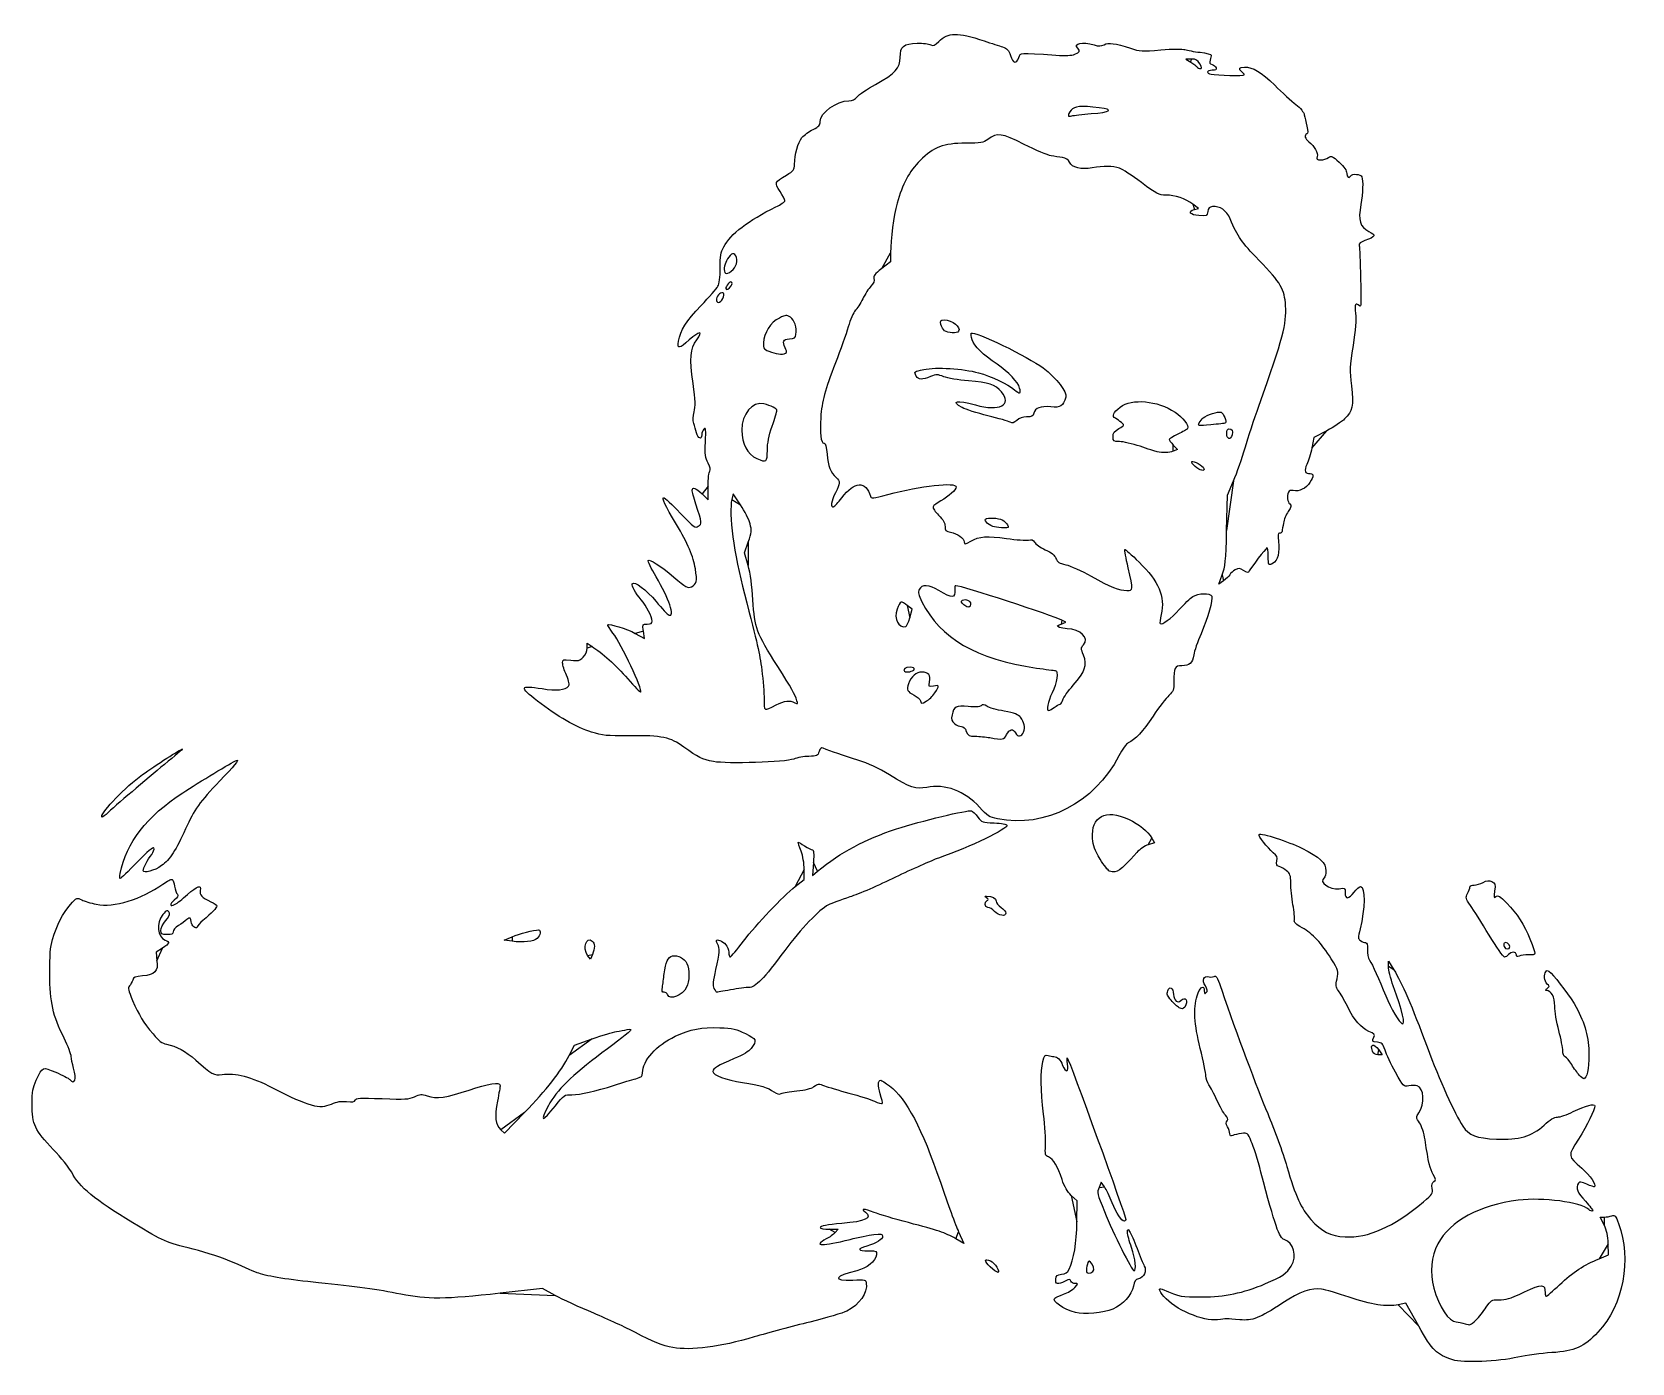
# Model space of a CAD drawing. Extents: x 179 to 739, y 166 to 631.
import ezdxf

# ---------------------------------------------------------------- set-up
doc = ezdxf.new("R2010")
doc.units = 0
doc.layers.add('Ebene_1', color=7, linetype='CONTINUOUS')

msp = doc.modelspace()

# ---------------------------------------------------------------- linework, layer by layer
at = {"layer": 'Ebene_1', "color": 7}
for points in [[(585.1798, 621.950116), (583.2198, 621.951716), (584.978696, 620.879196)], [(588.093752, 620.272364), (588.093752, 620.272212)], [(550.040744, 602.858676), (550.040744, 602.858676)], [(586.279272, 569.310948), (587.658712, 569.636588), (585.680816, 571.145204)], [(479.904416, 554.123044), (479.899616, 550.970316), (476.793816, 548.62542)], [(424.765248, 548.290324), (424.765248, 548.2903)], [(421.202768, 538.238116), (421.202768, 538.238116)], [(424.119984, 542.58222), (424.119984, 542.58222)], [(498.79748, 526.895748), (498.79748, 526.895748)], [(443.45076, 519.262948), (443.45076, 519.262948)], [(521.72736, 494.918908), (521.727352, 494.918868)], [(587.8958, 494.678788), (587.8958, 494.678788)], [(597.4998, 490.915748), (597.4998, 490.915748)], [(632.483216, 491.903636), (628.01984, 489.51202), (627.304072, 485.8739)], [(436.7798, 485.036804), (436.7798, 485.036804)], [(573.1398, 484.57646), (573.1398, 484.576468)], [(578.826328, 486.905428), (580.312856, 485.35382), (578.789872, 484.774788)], [(586.471024, 479.388108), (586.471024, 479.388108)], [(413.936184, 469.8021), (416.0598, 467.728444), (416.0598, 472.4901)], [(597.4902, 457.035796), (597.8248, 469.355796), (599.934936, 474.395796)], [(427.394904, 465.952732), (424.768112, 469.829724), (424.333384, 467.912732)], [(516.218008, 458.271228), (516.218008, 458.271228)], [(430.03448, 444.801492), (428.800192, 449.195748), (430.107672, 452.970028)], [(596.419616, 439.424132), (594.777136, 438.25458), (595.96636, 441.485188)], [(486.582872, 426.503004), (487.385952, 429.480796), (485.742872, 430.795308)], [(486.582872, 426.503004), (486.582872, 426.503004)], [(505.578128, 430.98738), (505.578128, 430.987372)], [(539.539816, 424.25894), (541.219816, 424.925492), (539.819816, 425.659964)], [(390.538464, 421.03406), (393.780624, 419.278028), (393.405896, 421.776892)], [(373.686464, 415.867092), (373.686464, 417.547548), (375.413128, 416.460268)], [(488.163272, 408.455748), (488.163272, 408.455748)], [(495.36312, 400.18574), (495.36312, 400.18574)], [(439.822072, 396.004764), (439.822072, 396.004764)], [(537.172616, 395.155748), (537.1726, 395.155748)], [(520.4998, 385.635748), (520.4998, 385.635748)], [(203.835376, 356.83098), (203.835376, 356.83098)], [(517.309464, 356.156796), (517.30976, 356.156788)], [(571.302208, 349.373876), (572.264616, 347.722492), (570.076072, 347.066788)], [(210.3536, 337.055748), (210.353624, 337.055748)], [(446.53828, 332.452964), (449.6598, 334.943796), (449.6598, 338.443764)], [(452.872832, 340.836652), (452.565824, 336.357556), (454.332808, 337.801996)], [(556.524432, 337.85318), (556.524432, 337.85318)], [(516.2998, 323.755748), (516.2998, 323.755748)], [(347.4598, 313.316276), (344.6598, 313.675748), (347.4598, 314.874212)], [(689.313728, 315.495756), (689.313728, 315.495748)], [(225.09612, 310.939788), (222.852448, 309.454996), (223.196184, 306.525372)], [(347.4598, 313.316276), (347.4598, 313.316276)], [(375.544624, 308.663924), (374.839952, 307.012092), (373.889872, 308.368524), (373.889872, 308.368524)], [(696.619616, 311.4535), (696.6198, 311.453324)], [(654.079936, 304.435636), (654.084736, 306.395636), (656.018824, 303.315636)], [(418.211744, 296.84538), (418.211744, 296.84538)], [(401.85728, 294.635748), (401.85728, 294.635748)], [(580.926096, 290.0439), (580.926096, 290.0439)], [(367.446648, 273.400468), (369.2998, 276.977316), (375.524992, 279.187124)], [(648.507504, 274.895748), (648.507504, 274.895748)], [(650.6998, 275.315748), (651.896064, 273.635748), (650.439888, 273.635748)], [(720.8666, 266.495748), (720.866608, 266.495748)], [(343.456448, 247.394044), (344.75596, 246.173228), (351.819208, 253.417516)], [(545.072824, 215.160492), (545.139784, 222.485236), (543.124424, 224.400492)], [(554.734568, 227.40106), (553.593536, 229.046372), (552.8278, 227.169756)], [(729.540984, 214.058916), (728.166416, 216.79562), (729.612992, 216.81498)], [(458.426592, 212.59578), (461.593384, 212.59578), (460.526592, 211.416188)], [(503.705864, 211.637092), (505.5672, 207.598428), (502.668768, 209.234204)], [(727.810304, 202.267732), (731.05956, 203.598596), (730.98756, 207.460404)], [(514.753472, 199.39098), (514.753472, 199.39098)], [(551.0198, 198.417876), (551.0198, 198.417876)], [(362.5798, 189.375724), (358.0998, 191.794196), (343.2598, 190.154092)], [(664.718856, 178.648004), (660.199416, 186.68734), (657.549608, 186.165108)], [(544.579784, 183.401052), (544.5798, 183.401052)], [(403.7398, 171.175132), (403.7398, 171.175092)], [(676.619744, 166.893004), (676.619976, 166.893148)]]:
    msp.add_lwpolyline(points, close=True, dxfattribs=at)
for points in [[(483.2598, 622.51346), (483.2598, 626.372068), (484.434976, 627.36406), (489.16016, 627.494052)], [(489.16016, 627.494052), (491.152488, 627.548852), (493.2928, 627.320644), (493.916408, 626.9869)], [(493.916408, 626.9869), (494.866168, 626.478596), (495.325296, 626.655132), (496.744432, 628.074268)], [(496.744432, 628.074268), (500.046224, 631.37606), (503.147056, 631.4209), (512.6598, 628.304404)], [(512.6598, 628.304404), (515.1238, 627.497164), (518.0218, 626.549068), (519.0998, 626.197532)], [(545.356592, 625.714996), (543.65796, 627.41362), (547.05556, 628.11734), (551.102, 626.904996)], [(554.622272, 626.975716), (556.167264, 627.802572), (558.42436, 627.496324), (563.813488, 625.72862)], [(474.650504, 613.092804), (481.516216, 616.8853), (483.2598, 618.793204), (483.2598, 622.51346)], [(519.0998, 626.197532), (520.704912, 625.6741), (521.19616, 625.130828), (521.812936, 623.197076)], [(521.812936, 623.197076), (522.69484, 620.432076), (523.95072, 620.126276), (524.770192, 622.476996)], [(524.770192, 622.476996), (525.409408, 624.31066), (524.586048, 624.257628), (537.7428, 623.312588)], [(537.7428, 623.312588), (541.102384, 623.071268), (543.192032, 623.17694), (544.3228, 623.645316)], [(544.3228, 623.645316), (546.124352, 624.391548), (546.309456, 624.762124), (545.356592, 625.714996)], [(551.102, 626.904996), (552.806944, 626.39418), (553.564104, 626.409388), (554.622272, 626.975716)], [(563.813488, 625.72862), (567.115136, 624.645644), (567.866968, 624.60498), (574.413776, 625.155292)], [(574.413776, 625.155292), (578.57988, 625.505484), (582.048896, 625.546492), (582.900088, 625.25562)], [(582.900088, 625.25562), (583.691928, 624.98502), (586.1038, 624.562316), (588.2598, 624.316276)], [(588.093752, 620.272212), (587.31972, 621.632476), (586.770128, 621.94894), (585.1798, 621.950116)], [(588.2598, 624.316276), (590.4158, 624.070236), (592.145824, 623.627468), (592.104296, 623.332364)], [(591.660896, 621.580964), (591.386264, 620.674116), (591.569752, 620.278284), (592.384664, 620.019644)], [(592.104296, 623.332364), (592.062776, 623.037252), (591.863248, 622.249124), (591.660896, 621.580964)], [(584.978696, 620.879196), (585.946088, 620.289316), (586.90596, 619.53426), (587.111744, 619.201292)], [(587.111744, 619.201292), (587.317528, 618.868324), (587.837304, 618.5959), (588.2668, 618.5959)], [(588.2668, 618.5959), (588.896136, 618.5959), (588.862544, 618.921292), (588.093752, 620.272364)], [(592.442224, 618.035796), (590.495336, 618.035796), (590.208856, 617.060244), (592.0398, 616.665444)], [(592.0398, 616.665444), (594.034184, 616.235396), (603.660392, 616.03806), (603.66008, 616.427228)], [(592.384664, 620.019644), (592.98508, 619.829076), (593.617704, 619.304756), (593.790488, 618.854476)], [(593.790488, 618.854476), (594.022632, 618.24954), (593.670624, 618.035796), (592.442224, 618.035796)], [(602.8198, 617.475796), (601.515448, 618.558308), (601.820592, 619.155796), (603.677784, 619.155796)], [(603.66008, 616.427228), (603.659928, 616.620516), (603.2818, 617.092372), (602.8198, 617.475796)], [(603.677784, 619.155796), (606.71196, 619.155796), (609.45188, 617.515548), (614.2998, 612.796948)], [(468.214936, 608.764116), (468.80692, 609.5167), (471.702928, 611.464604), (474.650504, 613.092804)], [(614.2998, 612.796948), (616.9178, 610.24878), (620.256088, 607.218812), (621.718216, 606.063668)], [(455.2598, 600.122668), (455.2598, 603.154044), (461.046504, 607.355924), (465.2592, 607.383492)], [(465.2592, 607.383492), (466.575832, 607.392132), (467.460912, 607.805532), (468.214936, 608.764116)], [(552.900704, 604.936244), (546.416584, 605.68358), (544.24408, 605.489148), (543.085024, 604.057764)], [(550.040744, 602.858676), (556.950104, 603.358404), (558.270216, 604.31738), (552.900704, 604.936244)], [(621.718216, 606.063668), (623.34292, 604.780084), (624.489584, 603.378668), (624.667136, 602.459604)], [(452.752864, 597.322116), (454.846856, 598.335796), (455.2598, 598.7971), (455.2598, 600.122668)], [(543.085024, 604.057764), (541.691928, 602.337372), (541.781496, 601.576924), (543.3198, 602.06442)], [(543.3198, 602.06442), (544.0128, 602.284036), (547.037224, 602.641452), (550.040744, 602.858676)], [(624.667136, 602.459604), (624.826912, 601.632508), (625.220208, 599.82666), (625.541128, 598.446596)], [(446.288688, 585.108228), (446.307648, 588.637732), (447.457056, 592.794132), (448.882776, 594.488508)], [(448.882776, 594.488508), (449.632512, 595.379524), (451.374048, 596.654644), (452.752864, 597.322116)], [(513.914504, 593.8501), (512.303448, 592.700996), (511.440024, 592.552428), (506.219824, 592.526124)], [(526.659824, 592.086724), (518.639592, 596.101788), (517.326152, 596.283508), (513.914504, 593.8501)], [(625.532248, 595.739932), (624.532224, 595.406596), (624.87236, 594.09022), (626.235968, 593.016444)], [(625.541128, 598.446596), (625.949776, 596.689252), (625.947104, 595.878228), (625.532248, 595.739932)], [(506.219824, 592.526124), (498.358952, 592.486524), (494.960984, 591.19558), (490.21248, 586.444764)], [(536.039824, 588.118996), (534.884824, 588.296772), (530.663824, 590.082252), (526.659824, 592.086724)], [(540.014176, 587.506452), (538.98328, 587.665564), (537.194824, 587.941212), (536.039824, 588.118996)], [(626.235968, 593.016444), (628.26456, 591.419012), (629.557888, 589.112964), (629.148544, 587.823212)], [(633.105704, 587.470836), (634.146888, 588.200108), (634.458312, 588.066156), (636.870312, 585.851556)], [(443.443352, 581.355788), (446.029984, 582.889028), (446.278544, 583.216828), (446.288688, 585.108228)], [(490.21248, 586.444764), (486.39496, 582.62538), (483.985664, 578.152868), (482.187912, 571.548284)], [(542.50928, 585.854732), (542.086408, 586.782836), (541.291016, 587.309364), (540.014176, 587.506452)], [(550.45764, 583.87534), (546.620648, 583.147676), (543.374352, 583.956108), (542.50928, 585.854732)], [(559.949024, 583.80262), (557.704816, 584.584956), (554.3354, 584.610788), (550.45764, 583.87534)], [(567.637328, 578.76262), (564.407744, 581.186372), (560.948008, 583.454372), (559.949024, 583.80262)], [(629.148544, 587.823212), (628.83972, 586.850204), (629.02652, 586.675796), (630.377496, 586.675796)], [(630.377496, 586.675796), (631.25372, 586.675796), (632.481416, 587.033564), (633.105704, 587.470836)], [(636.870312, 585.851556), (638.713904, 584.158852), (639.49984, 583.000636), (639.49984, 581.976516)], [(441.200008, 575.670364), (439.196736, 578.694756), (439.270808, 578.882492), (443.443352, 581.355788)], [(576.194152, 574.355796), (573.712592, 574.355796), (573.064688, 574.689476), (567.637328, 578.76262)], [(639.49984, 581.976516), (639.49984, 580.511484), (640.251992, 580.027564), (640.89984, 581.075796)], [(640.89984, 581.075796), (641.458936, 581.980436), (644.382448, 581.733692), (644.75992, 580.749996)], [(644.75992, 580.749996), (645.296256, 579.352348), (645.158736, 575.280044), (644.432128, 571.042804)], [(439.7198, 570.218188), (441.4908, 571.082188), (442.9398, 572.071404), (442.9398, 572.416436)], [(442.9398, 572.416436), (442.9398, 572.761468), (442.156896, 574.22574), (441.200008, 575.670364)], [(482.187912, 571.548284), (480.944096, 566.978764), (479.911672, 559.10034), (479.904416, 554.123044)], [(585.680816, 571.145204), (583.055256, 573.147812), (579.485912, 574.355796), (576.194152, 574.355796)], [(421.489016, 556.206972), (423.93216, 560.784276), (430.101784, 565.525924), (439.7198, 570.218188)], [(587.799936, 567.187916), (584.649184, 567.370308), (583.695968, 568.701108), (586.279272, 569.310948)], [(590.879936, 568.587916), (590.705816, 567.070316), (590.607048, 567.02542), (587.799936, 567.187916)], [(592.56264, 570.329404), (591.385184, 570.19338), (591.020872, 569.816348), (590.879936, 568.587916)], [(598.722432, 566.056036), (597.47608, 568.960308), (595.082936, 570.620556), (592.56264, 570.329404)], [(608.774544, 551.598244), (602.50888, 558.10034), (601.536192, 559.499348), (598.722432, 566.056036)], [(644.432128, 571.042804), (643.472616, 565.447364), (644.127512, 563.22534), (647.192208, 561.678036)], [(647.192208, 561.678036), (649.870984, 560.325572), (649.654208, 559.794348), (645.880984, 558.464796)], [(420.257456, 548.875788), (420.264656, 552.973356), (420.49476, 554.34422), (421.489016, 556.206972)], [(645.880984, 558.464796), (644.252808, 557.891084), (643.745664, 557.429988), (643.880584, 556.64602)], [(643.880584, 556.64602), (643.979992, 556.068396), (644.194656, 550.933796), (644.357624, 545.235796)], [(419.467584, 542.450548), (419.97316, 543.346996), (420.251872, 545.614172), (420.257456, 548.875788)], [(423.77676, 553.213772), (422.425008, 551.66398), (421.6598, 549.906812), (421.6598, 548.352564)], [(425.3848, 553.565196), (424.812032, 554.040564), (424.423912, 553.95574), (423.77676, 553.213772)], [(424.765248, 548.2903), (426.286304, 549.811348), (426.607976, 552.55006), (425.3848, 553.565196)], [(618.101296, 535.631932), (617.750744, 541.499748), (616.588392, 543.489556), (608.774544, 551.598244)], [(421.6598, 548.352564), (421.6598, 546.501772), (422.950848, 546.475892), (424.765248, 548.290324)], [(423.014008, 543.307836), (422.577192, 542.710452), (422.2198, 541.996852), (422.2198, 541.722052)], [(424.119984, 542.58222), (424.966424, 543.924108), (423.951528, 544.589972), (423.014008, 543.307836)], [(474.048232, 545.14558), (474.296384, 544.36374), (473.974712, 543.547868), (473.014208, 542.523204)], [(476.793816, 548.62542), (474.30472, 546.746132), (473.759544, 546.055156), (474.048232, 545.14558)], [(644.357624, 545.235796), (644.600696, 536.736772), (644.52296, 535.00154), (643.92488, 535.575796)], [(413.560024, 535.708292), (416.379496, 538.654652), (419.037896, 541.68866), (419.467584, 542.450548)], [(418.960848, 538.038556), (418.70636, 536.327972), (420.401184, 536.478836), (421.202768, 538.238116)], [(421.443904, 540.038308), (420.804864, 540.677356), (419.155856, 539.349316), (418.960848, 538.038556)], [(421.202768, 538.238116), (421.5542, 539.00942), (421.662712, 539.8195), (421.443904, 540.038308)], [(422.2198, 541.722052), (422.2198, 540.972836), (423.45852, 541.53358), (424.119984, 542.58222)], [(470.140664, 538.076628), (469.327048, 536.449108), (468.154464, 534.610604), (467.534928, 533.991068)], [(473.014208, 542.523204), (472.247384, 541.705108), (470.954288, 539.704148), (470.140664, 538.076628)], [(405.67368, 523.255788), (406.368984, 527.113108), (408.39248, 530.308196), (413.560024, 535.708292)], [(444.83228, 531.611484), (443.496944, 532.486428), (443.279448, 532.471876), (440.977408, 531.353452)], [(467.534928, 533.991068), (466.915384, 533.371532), (465.802976, 530.775132), (465.062904, 528.221284)], [(608.737384, 500.530108), (617.378328, 524.874732), (618.49408, 529.057268), (618.101296, 535.631932)], [(642.615128, 532.99742), (642.872928, 530.718812), (642.599208, 527.273228), (641.717536, 521.699044)], [(643.92488, 535.575796), (642.555992, 536.890156), (642.244168, 536.276292), (642.615128, 532.99742)], [(412.066896, 523.741628), (414.355496, 526.988492), (413.1076, 526.95698), (409.45808, 523.675788)], [(440.977408, 531.353452), (437.964696, 529.889764), (435.485992, 526.013964), (435.422584, 522.667684)], [(446.76836, 525.5691), (447.120704, 528.060612), (446.28872, 530.657188), (444.83228, 531.611484)], [(465.062904, 528.221284), (464.322824, 525.667444), (462.335848, 520.045932), (460.647384, 515.729028)], [(497.509744, 529.135748), (497.175296, 530.522644), (497.286368, 530.675748), (498.626896, 530.675748)], [(498.79748, 526.895748), (498.293464, 527.280748), (497.713984, 528.288748), (497.509744, 529.135748)], [(498.626896, 530.675748), (501.499448, 530.675748), (504.608992, 528.226852), (503.668568, 526.705212)], [(503.668568, 526.705212), (503.204736, 525.954724), (499.858016, 526.085628), (498.79748, 526.895748)], [(508.130856, 526.053508), (509.075608, 526.99826), (528.185192, 517.762052), (533.230536, 513.922116)], [(409.45808, 523.675788), (405.96032, 520.531004), (405.166656, 520.442916), (405.67368, 523.255788)], [(410.76668, 508.43582), (409.503712, 517.557596), (409.749776, 520.454316), (412.066896, 523.741628)], [(435.422584, 522.667684), (435.380664, 520.453684), (435.434264, 520.390372), (438.1798, 519.41062)], [(443.03076, 520.899732), (441.941448, 523.290516), (442.208808, 523.873988), (444.4798, 524.06194)], [(443.45076, 519.262948), (443.577792, 519.37738), (443.38876, 520.113932), (443.03076, 520.899732)], [(444.4798, 524.06194), (446.204424, 524.204676), (446.613504, 524.474084), (446.76836, 525.5691)], [(508.432568, 523.758276), (508.078152, 524.83218), (507.942376, 525.865028), (508.130856, 526.053508)], [(517.166464, 515.16782), (512.243496, 518.510948), (509.165056, 521.53882), (508.432568, 523.758276)], [(641.717536, 521.699044), (640.550896, 514.323092), (640.504544, 513.192868), (641.140304, 507.624828)], [(438.1798, 519.41062), (440.586568, 518.551772), (442.598728, 518.495396), (443.45076, 519.262948)], [(460.647384, 515.729028), (456.783536, 505.850292), (455.874536, 502.481924), (455.446624, 496.457252)], [(525.03284, 506.86382), (524.523504, 508.89318), (521.127984, 512.477604), (517.166464, 515.16782)], [(488.879496, 511.038972), (488.030304, 512.625716), (488.021872, 512.61834), (491.5198, 513.348796)], [(493.888464, 510.856588), (490.925296, 509.670964), (489.585528, 509.719748), (488.879496, 511.038972)], [(491.5198, 513.348796), (495.84548, 514.2521), (505.386544, 513.681316), (510.603832, 512.2071)], [(498.5082, 510.809708), (496.317344, 511.686316), (495.971024, 511.689828), (493.888464, 510.856588)], [(507.101632, 509.392596), (503.66132, 509.652052), (499.817112, 510.285988), (498.5082, 510.809708)], [(510.603832, 512.2071), (515.203752, 510.907332), (520.802696, 508.251804), (523.230112, 506.218572)], [(533.230536, 513.922116), (538.067296, 510.240924), (541.7574, 505.49146), (541.185568, 503.683332)], [(411.152344, 498.529028), (411.68, 500.501884), (411.607568, 502.362588), (410.76668, 508.43582)], [(518.705944, 505.508932), (516.554032, 508.066332), (514.188064, 508.858156), (507.101632, 509.392596)], [(509.591056, 500.946588), (518.023144, 498.593044), (522.598328, 500.883068), (518.705944, 505.508932)], [(523.230112, 506.218572), (525.083512, 504.666148), (525.543128, 504.83066), (525.03284, 506.86382)], [(641.140304, 507.624828), (641.94388, 500.587124), (641.573768, 498.780092), (638.772672, 496.065156)], [(410.996576, 494.487844), (410.682416, 495.513228), (410.739104, 496.983972), (411.152344, 498.529028)], [(435.567256, 501.29322), (431.587936, 502.253356), (427.8198, 497.792236), (427.8198, 492.120956)], [(440.1398, 498.988668), (440.1398, 499.63942), (438.04424, 500.695572), (435.567256, 501.29322)], [(438.4598, 493.52642), (439.3838, 496.19314), (440.1398, 498.651148), (440.1398, 498.988668)], [(504.964616, 500.019004), (500.81472, 502.351388), (502.993224, 502.788172), (509.591056, 500.946588)], [(513.892176, 497.161868), (510.139672, 498.08266), (506.122272, 499.368372), (504.964616, 500.019004)], [(535.96464, 500.280788), (532.296864, 500.613364), (530.474, 499.92482), (529.99764, 498.026892)], [(541.185568, 503.683332), (540.158992, 500.437332), (539.435824, 499.966028), (535.96464, 500.280788)], [(558.546272, 496.2715), (557.213536, 497.060492), (557.73532, 498.268204), (560.231504, 500.172132)], [(560.231504, 500.172132), (564.358968, 503.3203), (573.198576, 502.5241), (579.4224, 498.443556)], [(579.4224, 498.443556), (582.203976, 496.619876), (584.441864, 493.666988), (583.81324, 492.64986)], [(589.257568, 496.414308), (590.46864, 497.419412), (594.630248, 498.747284), (595.510528, 498.409492)], [(595.510528, 498.409492), (596.395688, 498.06982), (597.648448, 494.988172), (597.046352, 494.631548)], [(603.966896, 485.970108), (605.023904, 489.56398), (607.170624, 496.11598), (608.737384, 500.530108)], [(411.955144, 491.241508), (411.699592, 492.14034), (411.268232, 493.601188), (410.996576, 494.487844)], [(415.09868, 487.979732), (415.303608, 492.307636), (415.218288, 493.059252), (414.581976, 492.531156)], [(436.7798, 485.036804), (436.7798, 487.63162), (437.262536, 490.071052), (438.4598, 493.52642)], [(455.446624, 496.457252), (455.061224, 491.031052), (455.513024, 487.555756), (456.603768, 487.555756)], [(521.727352, 494.918868), (521.170512, 495.231732), (517.64468, 496.241084), (513.892176, 497.161868)], [(524.031368, 495.560196), (523.033896, 494.62562), (522.509256, 494.479588), (521.72736, 494.918908)], [(527.5026, 496.770332), (526.040608, 496.770332), (524.897672, 496.371884), (524.031368, 495.560196)], [(529.99764, 498.026892), (529.738416, 496.994052), (529.294192, 496.770332), (527.5026, 496.770332)], [(557.7398, 489.814636), (557.7398, 491.174812), (558.145872, 491.753108), (559.776616, 492.715276)], [(560.683008, 494.796388), (560.06128, 495.280036), (559.099744, 495.943836), (558.546272, 496.2715)], [(559.776616, 492.715276), (561.771088, 493.892044), (561.789936, 493.935308), (560.683008, 494.796388)], [(591.986368, 493.996156), (587.471264, 493.603484), (587.332688, 493.626612), (587.8958, 494.678788)], [(587.8958, 494.678788), (588.21636, 495.27778), (588.829168, 496.058764), (589.257568, 496.414308)], [(597.046352, 494.631548), (596.833744, 494.50562), (594.55676, 494.2197), (591.986368, 493.996156)], [(638.772672, 496.065156), (637.768328, 495.091708), (634.93808, 493.219028), (632.483216, 491.903636)], [(413.8198, 490.520508), (413.8198, 488.657292), (412.550336, 489.148156), (411.955144, 491.241508)], [(414.581976, 492.531156), (414.162776, 492.18326), (413.8198, 491.278468), (413.8198, 490.520508)], [(416.014344, 480.581588), (415.01532, 482.48662), (414.887488, 483.519492), (415.09868, 487.979732)], [(427.8198, 492.120956), (427.8198, 487.372812), (429.812368, 483.649916), (433.1398, 482.181156)], [(456.603768, 487.555756), (457.1064, 487.555756), (457.439472, 486.335524), (457.662288, 483.677764)], [(560.030056, 488.115748), (557.853, 488.115748), (557.7398, 488.199724), (557.7398, 489.814636)], [(567.170056, 486.471508), (564.502704, 487.375836), (561.289704, 488.115748), (560.030056, 488.115748)], [(580.430352, 490.713556), (578.730544, 489.908732), (577.3398, 489.071772), (577.3398, 488.853636)], [(577.3398, 488.853636), (577.3398, 488.635508), (578.008736, 487.758812), (578.826328, 486.905428)], [(583.81324, 492.64986), (583.652456, 492.389716), (582.13016, 491.518372), (580.430352, 490.713556)], [(597.4998, 490.915748), (597.4998, 492.005164), (597.783472, 492.595748), (598.306744, 492.595748)], [(599.367472, 490.452932), (598.8818, 488.595716), (597.4998, 488.93818), (597.4998, 490.915748)], [(598.306744, 492.595748), (599.405048, 492.595748), (599.74712, 491.904708), (599.367472, 490.452932)], [(433.1398, 482.181156), (436.430712, 480.728516), (436.7798, 481.002372), (436.7798, 485.036804)], [(457.662288, 483.677764), (458.00704, 479.56558), (458.882128, 477.305356), (460.80228, 475.567644)], [(573.1398, 484.576468), (572.5238, 484.714404), (569.837416, 485.567172), (567.170056, 486.471508)], [(578.789872, 484.774788), (577.250584, 484.189548), (575.190584, 484.117244), (573.1398, 484.57646)], [(585.293424, 481.13506), (585.78236, 481.625212), (589.205544, 479.6785), (589.521512, 478.730612)], [(599.934936, 474.395796), (601.095512, 477.167796), (602.909888, 482.376236), (603.966896, 485.970108)], [(627.304072, 485.8739), (626.910408, 483.872948), (626.12924, 481.303364), (625.568144, 480.163724)], [(416.617632, 477.809588), (416.98808, 478.180036), (416.785424, 479.111204), (416.014344, 480.581588)], [(416.0598, 472.4901), (416.0598, 475.109004), (416.310824, 477.502772), (416.617632, 477.809588)], [(586.471024, 479.388108), (585.606848, 480.131908), (585.076928, 480.918036), (585.293424, 481.13506)], [(589.521512, 478.730612), (589.908136, 477.570732), (588.139664, 477.951908), (586.471024, 479.388108)], [(625.568144, 480.163724), (624.476984, 477.947476), (624.846624, 476.915796), (626.731824, 476.915796)], [(626.731824, 476.915796), (628.037384, 476.915796), (628.005656, 476.078132), (626.614872, 473.82778)], [(410.4598, 471.107228), (410.4598, 472.431388), (411.733096, 471.953356), (413.936184, 469.8021)], [(411.785752, 466.207228), (411.05648, 468.479548), (410.4598, 470.684548), (410.4598, 471.107228)], [(460.80228, 475.567644), (462.310072, 474.203108), (462.28332, 473.557876), (460.579616, 470.195756)], [(462.841888, 468.483684), (467.299408, 474.310884), (471.206832, 474.508732), (472.830712, 468.989468)], [(478.978768, 469.639428), (490.362992, 472.693572), (502.859504, 474.065164), (502.859504, 472.260524)], [(502.859504, 472.260524), (502.859504, 471.26154), (500.2836, 468.95138), (497.42544, 467.387076)], [(619.118208, 470.426012), (618.534464, 468.904796), (618.747856, 466.99946), (619.579264, 466.30946)], [(620.80908, 470.968372), (619.868184, 471.204524), (619.353616, 471.039492), (619.118208, 470.426012)], [(626.614872, 473.82778), (625.32012, 471.732836), (622.769104, 470.476436), (620.80908, 470.968372)], [(404.953096, 459.152132), (400.991392, 465.755156), (399.668408, 468.515748), (400.46568, 468.515748)], [(400.46568, 468.515748), (400.833432, 468.515748), (403.446544, 466.095884), (406.272608, 463.138268)], [(412.595344, 458.500476), (413.931544, 459.334948), (413.902448, 459.611924), (411.785752, 466.207228)], [(424.333384, 467.912732), (423.209376, 462.956412), (425.082112, 448.900924), (428.729856, 434.915748)], [(430.718424, 459.410028), (430.335224, 460.87618), (428.83964, 463.820396), (427.394904, 465.952732)], [(460.579616, 470.195756), (459.065824, 467.208444), (458.738464, 464.91626), (459.879616, 465.294348)], [(459.879616, 465.294348), (460.264616, 465.421916), (461.597632, 466.857116), (462.841888, 468.483684)], [(472.830712, 468.989468), (473.076296, 468.154756), (473.684176, 468.21902), (478.978768, 469.639428)], [(494.778144, 465.334516), (494.61612, 464.912276), (495.48152, 463.57374), (496.7122, 462.343052)], [(497.42544, 467.387076), (496.130704, 466.67846), (494.939424, 465.754796), (494.778144, 465.334516)], [(619.579264, 466.30946), (620.260664, 465.74394), (620.180168, 465.353444), (619.034064, 463.664564)], [(411.579952, 443.594756), (410.892616, 447.89734), (408.902192, 452.570108), (404.953096, 459.152132)], [(406.272608, 463.138268), (411.05628, 458.1319), (411.49264, 457.811828), (412.595344, 458.500476)], [(430.107672, 452.970028), (431.28816, 456.377716), (431.34748, 457.003236), (430.718424, 459.410028)], [(496.7122, 462.343052), (498.303512, 460.751748), (498.939504, 459.643292), (498.939504, 458.461132)], [(516.218008, 458.271228), (514.663312, 458.510108), (512.507088, 460.4297), (513.112928, 461.03554)], [(513.112928, 461.03554), (513.70664, 461.62926), (517.694328, 461.427932), (518.981096, 460.739276)], [(518.981096, 460.739276), (519.648264, 460.38222), (520.460768, 459.59186), (520.786664, 458.982916)], [(617.357336, 459.639468), (617.174688, 458.515452), (616.964056, 457.217796), (616.889272, 456.755796)], [(619.034064, 463.664564), (618.29452, 462.574788), (617.539992, 460.763492), (617.357336, 459.639468)], [(498.939504, 458.461132), (498.939504, 457.012724), (499.184384, 456.760564), (500.904376, 456.437892)], [(500.904376, 456.437892), (503.161256, 456.0145), (505.659504, 454.247764), (505.659504, 453.075108)], [(508.007488, 453.342612), (510.845568, 454.977492), (513.777, 455.18706), (520.485624, 454.234692)], [(519.539496, 457.959652), (518.527664, 458.005812), (517.032992, 458.146012), (516.218008, 458.271228)], [(520.786664, 458.982916), (521.323968, 457.978964), (521.207696, 457.883572), (519.539496, 457.959652)], [(520.485624, 454.234692), (523.865992, 453.754804), (527.313472, 453.5119), (528.146688, 453.694908)], [(528.146688, 453.694908), (529.299224, 453.948044), (529.80424, 453.761148), (530.2578, 452.913676)], [(595.96636, 441.485188), (596.993384, 444.27514), (597.201232, 446.396252), (597.4902, 457.035796)], [(616.019232, 456.078244), (615.44704, 456.20486), (615.370832, 455.555028), (615.673648, 453.131356)], [(616.889272, 456.755796), (616.814472, 456.293796), (616.422968, 455.988892), (616.019232, 456.078244)], [(505.659504, 453.075108), (505.659504, 452.04966), (505.788488, 452.064348), (508.007488, 453.342612)], [(530.2578, 452.913676), (530.585696, 452.300988), (532.271264, 451.12922), (534.003496, 450.30974)], [(534.003496, 450.30974), (536.223152, 449.259684), (537.326608, 448.359892), (537.740984, 447.262084)], [(563.034456, 443.9845), (562.25068, 447.387804), (561.709136, 450.272052), (561.831016, 450.39394)], [(561.831016, 450.39394), (561.952896, 450.51582), (564.198792, 448.526564), (566.821904, 445.973372)], [(611.54208, 450.901908), (610.991304, 450.561516), (606.192944, 444.300124), (605.408064, 442.89762)], [(612.059824, 448.108844), (612.059824, 449.872228), (611.835352, 451.083164), (611.54208, 450.901908)], [(613.731792, 445.551492), (612.125328, 444.691748), (612.059824, 444.791948), (612.059824, 448.108844)], [(615.673648, 453.131356), (616.119472, 449.563084), (615.307848, 446.39498), (613.731792, 445.551492)], [(397.870472, 440.80198), (396.11988, 443.7765), (394.832816, 446.355436), (395.010336, 446.532956)], [(395.010336, 446.532956), (395.59548, 447.1181), (399.168488, 444.812556), (404.010072, 440.725724)], [(410.18004, 437.348156), (412.06736, 438.220268), (412.284064, 439.18722), (411.579952, 443.594756)], [(431.73644, 432.761492), (431.437904, 437.642172), (430.822384, 441.996412), (430.03448, 444.801492)], [(537.740984, 447.262084), (538.219136, 445.995316), (538.86036, 445.582868), (541.174224, 445.053764)], [(541.174224, 445.053764), (542.739128, 444.695924), (546.739368, 442.883468), (550.06364, 441.026092)], [(562.569912, 436.035756), (564.88064, 436.035756), (564.87748, 435.981756), (563.034456, 443.9845)], [(566.821904, 445.973372), (573.810392, 439.171148), (575.969688, 434.060556), (574.5844, 427.60118)], [(600.511072, 443.279004), (599.731184, 442.86162), (598.861128, 442.086684), (598.5776, 441.5569)], [(603.435296, 443.050948), (602.12416, 443.910036), (601.74536, 443.939572), (600.511072, 443.279004)], [(605.408064, 442.89762), (605.001824, 442.171716), (604.746936, 442.191532), (603.435296, 443.050948)], [(392.616072, 432.783316), (390.562224, 435.122516), (389.119632, 437.725356), (389.518936, 438.371428)], [(389.518936, 438.371428), (390.189808, 439.456932), (394.435192, 436.296372), (397.84916, 432.169836)], [(402.3408, 427.432852), (404.540408, 426.58878), (402.3104, 433.257876), (397.870472, 440.80198)], [(404.010072, 440.725724), (408.420944, 437.00246), (408.883712, 436.749132), (410.18004, 437.348156)], [(496.7628, 436.050204), (493.391296, 438.124708), (490.7632, 438.258724), (489.916008, 436.399348)], [(502.7214, 437.715748), (502.44544, 437.715748), (502.265584, 437.148748), (502.321728, 436.455748)], [(539.819816, 425.659964), (536.939136, 427.171236), (504.491248, 437.715748), (502.7214, 437.715748)], [(550.06364, 441.026092), (556.892184, 437.210764), (559.83688, 436.035756), (562.569912, 436.035756)], [(598.5776, 441.5569), (598.294072, 441.027132), (597.322984, 440.067388), (596.419616, 439.424132)], [(396.447496, 425.255748), (396.427496, 426.848812), (394.497728, 430.640236), (392.616072, 432.783316)], [(397.84916, 432.169836), (399.858112, 429.741564), (401.879344, 427.609924), (402.3408, 427.432852)], [(428.729856, 434.915748), (433.508048, 416.596492), (433.990384, 414.478252), (434.825256, 408.147068)], [(440.41496, 409.435748), (432.786344, 421.468516), (432.356552, 422.623676), (431.73644, 432.761492)], [(483.5398, 431.931884), (483.2318, 431.83402), (482.62076, 430.733844), (482.181944, 429.48706)], [(485.742872, 430.795308), (484.839184, 431.518292), (483.8478, 432.02974), (483.5398, 431.931884)], [(489.916008, 436.399348), (489.424824, 435.321308), (489.591528, 434.53966), (490.836632, 432.082548)], [(490.836632, 432.082548), (497.35832, 419.212628), (509.821272, 412.009708), (530.93168, 408.909748)], [(502.321728, 436.455748), (502.58776, 433.17146), (501.562872, 433.096692), (496.7628, 436.050204)], [(505.578128, 430.987372), (504.481816, 431.906804), (504.396176, 432.182644), (505.069624, 432.6253)], [(505.069624, 432.6253), (506.065928, 433.280172), (507.8998, 432.414348), (507.8998, 431.289092)], [(507.8998, 431.289092), (507.8998, 429.95302), (506.957504, 429.830564), (505.578128, 430.98738)], [(580.927616, 429.40578), (582.66332, 431.323788), (584.771056, 433.346516), (585.611472, 433.900724)], [(585.611472, 433.900724), (587.538416, 435.171444), (591.796688, 435.275276), (592.261928, 434.062892)], [(592.261928, 434.062892), (592.768848, 432.741876), (591.011944, 426.534188), (588.543704, 420.925316)], [(482.181944, 429.48706), (480.98564, 426.088068), (482.596888, 422.864276), (485.2198, 423.408924)], [(485.2198, 423.408924), (485.5278, 423.472844), (486.141184, 424.865212), (486.582872, 426.503004)], [(574.5844, 427.60118), (574.238936, 425.990308), (574.06408, 424.564508), (574.195848, 424.432748)], [(574.195848, 424.432748), (574.8008, 423.827796), (578.056024, 426.232564), (580.927616, 429.40578)], [(382.746368, 421.149092), (381.622616, 422.621284), (380.793904, 423.916516), (380.904776, 424.027396)], [(380.904776, 424.027396), (381.417792, 424.540412), (387.626392, 422.611308), (390.538464, 421.03406)], [(392.457552, 400.486836), (393.243264, 401.272548), (385.752032, 417.21146), (382.746368, 421.149092)], [(393.405896, 421.776892), (393.031616, 424.272788), (393.0332, 424.275748), (394.745488, 424.275748)], [(394.745488, 424.275748), (396.009512, 424.275748), (396.456568, 424.533156), (396.447496, 425.255748)], [(538.979816, 423.133428), (537.950888, 423.555076), (537.996416, 423.646596), (539.539816, 424.25894)], [(541.628488, 422.635108), (540.78772, 422.656788), (539.595816, 422.881004), (538.979816, 423.133428)], [(547.387864, 417.004636), (549.518016, 419.358436), (546.289064, 422.515108), (541.628488, 422.635108)], [(588.543704, 420.925316), (587.313888, 418.130644), (586.149904, 414.780212), (585.957064, 413.479916)], [(372.333128, 412.735548), (373.141208, 413.601988), (373.686464, 414.863692), (373.686464, 415.867092)], [(375.413128, 416.460268), (378.92196, 414.250772), (383.694512, 409.935084), (387.904768, 405.164412)], [(547.404584, 413.368772), (546.475624, 415.801228), (546.474728, 415.995652), (547.387864, 417.004636)], [(365.122288, 410.700644), (365.101008, 411.8983), (365.256064, 411.947436), (368.0398, 411.624996)], [(366.473848, 406.355748), (365.742864, 408.049748), (365.134656, 410.004948), (365.122288, 410.700644)], [(368.0398, 411.624996), (370.70504, 411.316284), (371.106272, 411.420076), (372.333128, 412.735548)], [(447.12184, 397.487684), (446.447112, 399.672668), (445.230008, 401.8409), (440.41496, 409.435748)], [(486.699512, 409.155748), (484.99076, 409.155748), (484.0862, 408.516012), (484.794064, 407.808148)], [(488.163272, 408.455748), (488.313128, 408.912108), (487.803656, 409.155748), (486.699512, 409.155748)], [(530.93168, 408.909748), (534.205208, 408.429044), (537.166208, 408.035748), (537.51168, 408.035748)], [(543.815352, 402.907892), (547.98844, 407.639292), (548.747648, 409.85202), (547.404584, 413.368772)], [(581.777784, 409.715756), (579.370776, 409.715756), (579.039312, 409.036692), (579.027144, 404.080524)], [(585.957064, 413.479916), (585.534344, 410.629484), (584.519848, 409.715756), (581.777784, 409.715756)], [(367.230752, 402.585332), (367.632792, 403.070452), (367.407728, 404.191596), (366.473848, 406.355748)], [(387.904768, 405.164412), (390.28472, 402.467668), (392.333472, 400.362756), (392.457552, 400.486836)], [(434.825256, 408.147068), (435.284256, 404.666292), (435.6598, 400.075204), (435.6598, 397.944644)], [(484.794064, 407.808148), (485.401352, 407.200852), (487.90952, 407.682956), (488.163272, 408.455748)], [(486.112808, 403.420612), (485.333376, 401.363268), (485.734496, 400.558316), (488.1016, 399.429516)], [(490.84884, 407.475748), (488.865912, 407.475748), (487.064888, 405.93366), (486.112808, 403.420612)], [(493.534328, 404.10842), (494.000952, 406.441516), (493.176136, 407.475748), (490.84884, 407.475748)], [(494.932296, 402.614244), (493.184352, 402.26466), (493.168888, 402.281196), (493.534328, 404.10842)], [(537.51168, 408.035748), (538.763504, 408.035748), (538.164792, 403.573284), (536.459816, 400.195748)], [(579.027144, 404.080524), (579.020744, 401.324572), (578.818472, 400.775612), (577.276384, 399.320524)], [(356.331336, 397.33506), (349.851128, 402.331196), (350.071096, 402.937236), (357.915072, 401.698596)], [(357.915072, 401.698596), (363.12596, 400.875748), (366.044144, 401.153524), (367.230752, 402.585332)], [(435.6598, 397.944644), (435.6598, 393.652964), (435.408248, 393.770204), (439.822072, 396.004764)], [(439.822072, 396.004764), (442.808, 397.516436), (444.62352, 397.73286), (446.3896, 396.787684)], [(488.1016, 399.429516), (489.197512, 398.906908), (490.223128, 397.98622), (490.380736, 397.383532)], [(492.346872, 397.261748), (493.27064, 397.797444), (494.627952, 399.113244), (495.36312, 400.18574)], [(495.36312, 400.18574), (497.106744, 402.729404), (497.05196, 403.03818), (494.932296, 402.614244)], [(536.459816, 400.195748), (534.836584, 396.980148), (534.265136, 394.035748), (535.264288, 394.035748)], [(539.197456, 396.275748), (539.528008, 396.275748), (539.962464, 396.929212), (540.162928, 397.727892)], [(540.162928, 397.727892), (540.363384, 398.52658), (542.006976, 400.85758), (543.815352, 402.907892)], [(577.276384, 399.320524), (576.317672, 398.4159), (573.81924, 395.133308), (571.72432, 392.025868)], [(375.284576, 386.479172), (369.904416, 388.182556), (363.2846, 391.974204), (356.331336, 397.33506)], [(446.3896, 396.787684), (447.414792, 396.23902), (447.486328, 396.307396), (447.12184, 397.487684)], [(490.380736, 397.383532), (490.657424, 396.32546), (490.725104, 396.321268), (492.346872, 397.261748)], [(501.393992, 392.481924), (501.08172, 390.817396), (501.231024, 390.30858), (502.281208, 389.458188)], [(507.081848, 395.454052), (502.81192, 395.911324), (501.953168, 395.462532), (501.393992, 392.481924)], [(511.527928, 395.7059), (511.002184, 395.269564), (509.564816, 395.188148), (507.081848, 395.454052)], [(513.60232, 395.520748), (512.611192, 396.154724), (512.1214, 396.198436), (511.527928, 395.7059)], [(519.653128, 393.808932), (517.038792, 394.293964), (514.315928, 395.064276), (513.60232, 395.520748)], [(525.364968, 391.661396), (524.630864, 392.630732), (523.293608, 393.133516), (519.653128, 393.808932)], [(535.264288, 394.035748), (535.530752, 394.035748), (536.389504, 394.539748), (537.172616, 395.155748)], [(537.1726, 395.155748), (537.95572, 395.771748), (538.866904, 396.275748), (539.197456, 396.275748)], [(571.72432, 392.025868), (568.06736, 386.601428), (565.50428, 383.849588), (563.07468, 382.739188)], [(388.444576, 385.207308), (380.466496, 385.125284), (379.162936, 385.251308), (375.284576, 386.479172)], [(502.281208, 389.458188), (502.97568, 388.895852), (504.041848, 388.435748), (504.65048, 388.435748)], [(504.65048, 388.435748), (505.365792, 388.435748), (505.981312, 387.8417), (506.391216, 386.755748)], [(506.391216, 386.755748), (506.96328, 385.240172), (507.273664, 385.071684), (509.562568, 385.034244)], [(520.4998, 385.635748), (521.504344, 387.578324), (522.721432, 387.79962), (523.5798, 386.195748)], [(523.5798, 386.195748), (524.40996, 384.64458), (525.740912, 384.795348), (526.394576, 386.514612)], [(526.394576, 386.514612), (527.036952, 388.204196), (526.69728, 389.902164), (525.364968, 391.661396)], [(407.580888, 381.234044), (402.805952, 384.748436), (400.022568, 385.32634), (388.444576, 385.207308)], [(417.944296, 376.1771), (413.995392, 376.907092), (412.40632, 377.6825), (407.580888, 381.234044)], [(456.29888, 380.858588), (455.62572, 381.130244), (455.238192, 380.810908), (454.858448, 379.6717)], [(468.3776, 376.709532), (463.398632, 378.262652), (458.91572, 379.80254), (456.29888, 380.858588)], [(509.562568, 385.034244), (510.958048, 385.011364), (513.2338, 384.790948), (514.6198, 384.544332)], [(514.6198, 384.544332), (519.099552, 383.747228), (519.568184, 383.834212), (520.4998, 385.635748)], [(563.07468, 382.739188), (562.450328, 382.453844), (560.981664, 380.405844), (559.81096, 378.188068)], [(225.821488, 375.184028), (219.51956, 370.018052), (208.635768, 360.728996), (205.359792, 357.720476)], [(218.099792, 371.612756), (222.64368, 374.886004), (231.552208, 380.595748), (232.115368, 380.595748)], [(232.115368, 380.595748), (232.284664, 380.595748), (229.452424, 378.160476), (225.821488, 375.184028)], [(232.182208, 365.247644), (237.894728, 368.966268), (249.393344, 375.883548), (251.054176, 376.60054)], [(251.054176, 376.60054), (252.208304, 377.098788), (249.94808, 374.313988), (245.206568, 369.395748)], [(446.0198, 377.062516), (443.082784, 375.946812), (422.672064, 375.303124), (417.944296, 376.1771)], [(451.299368, 378.0133), (449.6276, 377.95834), (447.2518, 377.530516), (446.0198, 377.062516)], [(454.858448, 379.6717), (454.381744, 378.241596), (454.08848, 378.104948), (451.299368, 378.0133)], [(479.492464, 371.541396), (475.656344, 373.912252), (472.214232, 375.512748), (468.3776, 376.709532)], [(559.81096, 378.188068), (551.069616, 361.628428), (534.04668, 352.80434), (517.309464, 356.156796)], [(203.835376, 356.83098), (203.893216, 358.779748), (212.12072, 367.305644), (218.099792, 371.612756)], [(492.547848, 367.165724), (488.720216, 366.371108), (486.836752, 367.002372), (479.492464, 371.541396)], [(210.353624, 337.055748), (212.383368, 347.737572), (219.598704, 357.056268), (232.182208, 365.247644)], [(245.206568, 369.395748), (238.132752, 362.058284), (236.176, 359.323996), (233.20748, 352.62874)], [(510.992336, 360.263092), (505.967296, 365.834348), (498.891008, 368.482564), (492.547848, 367.165724)], [(481.96144, 352.608628), (490.35524, 355.341348), (507.066, 359.385668), (508.186664, 358.95562)], [(508.186664, 358.95562), (508.612584, 358.79218), (509.609088, 357.80886), (510.401112, 356.770468)], [(517.30976, 356.156788), (514.4262, 356.734364), (513.81928, 357.128852), (510.992336, 360.263092)], [(550.568208, 349.235948), (550.006664, 356.99922), (555.150696, 359.78698), (563.098864, 356.02682)], [(205.359792, 357.720476), (204.512792, 356.942628), (203.826808, 356.542356), (203.835376, 356.83098)], [(520.620648, 353.918364), (521.03648, 352.660676), (507.814184, 346.30306), (496.6998, 342.41662)], [(510.401112, 356.770468), (511.78888, 354.951004), (511.99668, 354.876548), (516.125536, 354.719108)], [(516.125536, 354.719108), (518.69648, 354.621084), (520.494192, 354.300844), (520.620648, 353.918364)], [(563.098864, 356.02682), (566.92272, 354.217812), (569.874232, 351.824132), (571.302208, 349.373876)], [(233.20748, 352.62874), (229.968704, 345.323932), (227.691576, 341.838244), (224.803216, 339.763972)], [(448.553088, 344.856364), (447.944392, 346.458308), (447.51772, 347.840332), (447.604912, 347.92754)], [(447.604912, 347.92754), (447.69212, 348.014732), (448.680768, 347.462756), (449.80192, 346.700916)], [(454.332808, 337.801996), (462.625784, 344.58118), (470.861752, 348.99498), (481.96144, 352.608628)], [(553.19472, 342.063452), (551.297016, 345.204252), (550.752224, 346.691996), (550.568208, 349.235948)], [(613.81312, 344.31002), (611.718568, 346.0269), (608.425952, 350.268452), (608.854808, 350.697324)], [(608.854808, 350.697324), (609.475992, 351.318492), (619.25016, 348.173204), (623.786592, 345.892332)], [(222.134184, 345.961076), (221.942992, 346.44954), (219.864968, 344.690988), (216.243184, 340.975748)], [(218.379792, 338.001236), (218.379792, 338.831588), (219.91264, 341.801996), (221.331448, 343.721076)], [(221.331448, 343.721076), (221.935416, 344.538004), (222.296648, 345.546004), (222.134184, 345.961076)], [(449.6598, 338.443764), (449.6598, 340.57386), (449.226632, 343.083732), (448.553088, 344.856364)], [(449.80192, 346.700916), (450.923072, 345.939076), (452.141752, 345.315748), (452.510104, 345.315748)], [(452.510104, 345.315748), (452.999512, 345.315748), (453.097176, 344.109764), (452.872832, 340.836652)], [(496.6998, 342.41662), (494.0818, 341.501164), (487.2778, 338.477356), (481.5798, 335.697052)], [(556.524432, 337.85318), (556.009976, 337.9893), (554.511608, 339.883924), (553.19472, 342.063452)], [(566.033656, 344.34474), (559.954, 337.568244), (559.296784, 337.119588), (556.524432, 337.85318)], [(570.076072, 347.066788), (568.82944, 346.693284), (567.089648, 345.521756), (566.033656, 344.34474)], [(615.061944, 341.426388), (615.319056, 342.711956), (615.074904, 343.275756), (613.81312, 344.31002)], [(623.786592, 345.892332), (630.09364, 342.721212), (632.2198, 340.734108), (632.2198, 338.010668)], [(210.32768, 335.235748), (210.151744, 335.235748), (210.163416, 336.054748), (210.3536, 337.055748)], [(216.243184, 340.975748), (213.1656, 337.818748), (210.503624, 335.235748), (210.32768, 335.235748)], [(224.803216, 339.763972), (222.317896, 337.979156), (218.379792, 336.898444), (218.379792, 338.001236)], [(615.874888, 339.468932), (614.973432, 339.755044), (614.80756, 340.154444), (615.061944, 341.426388)], [(618.453616, 337.971908), (617.658216, 338.597572), (616.497792, 339.271228), (615.874888, 339.468932)], [(619.910808, 333.654988), (619.901288, 336.39946), (619.701984, 336.989948), (618.453616, 337.971908)], [(632.2198, 338.010668), (632.2198, 336.828756), (631.9678, 335.705988), (631.6598, 335.515636)], [(201.951512, 326.268116), (208.20932, 325.036964), (217.707856, 327.911708), (225.224104, 333.311596)], [(225.224104, 333.311596), (226.723704, 334.388948), (228.18144, 335.12778), (228.463528, 334.953444)], [(228.463528, 334.953444), (228.745616, 334.7791), (229.145032, 333.7003), (229.35112, 332.5561)], [(229.35112, 332.5561), (229.557208, 331.411908), (229.99028, 330.14334), (230.313488, 329.73706)], [(233.841, 329.641572), (237.383824, 332.74182), (238.85956, 333.226028), (238.32956, 331.114348)], [(238.32956, 331.114348), (237.946672, 329.588788), (238.870176, 328.595404), (242.0398, 327.123396)], [(428.38196, 313.308996), (433.098184, 319.425044), (442.080016, 328.89546), (446.53828, 332.452964)], [(481.5798, 335.697052), (475.8818, 332.916748), (468.68132, 329.815052), (465.578736, 328.804396)], [(620.691448, 326.1091), (620.26816, 328.510692), (619.91688, 331.906348), (619.910808, 333.654988)], [(631.6598, 335.515636), (629.46792, 334.160988), (633.520904, 331.152268), (636.82572, 331.680732)], [(636.82572, 331.680732), (638.892608, 332.011236), (638.9398, 331.979684), (638.9398, 330.267212)], [(638.9398, 330.267212), (638.9398, 327.911476), (640.164424, 327.993332), (642.057768, 330.475636)], [(642.057768, 330.475636), (642.879992, 331.553636), (643.885376, 332.435636), (644.291952, 332.435636)], [(644.291952, 332.435636), (646.020832, 332.435636), (645.959432, 324.661388), (644.174952, 317.621052)], [(681.796016, 330.02966), (682.245304, 330.891012), (682.614448, 331.910748), (682.616344, 332.295748)], [(682.616344, 332.295748), (682.617944, 332.680748), (683.262312, 332.995748), (684.047608, 332.995748)], [(684.047608, 332.995748), (684.832896, 332.995748), (686.253832, 333.398284), (687.205232, 333.890268)], [(687.205232, 333.890268), (688.560056, 334.590876), (689.229032, 334.650836), (690.291224, 334.166868)], [(690.291224, 334.166868), (691.542592, 333.596708), (691.616632, 333.343764), (691.249232, 330.893764)], [(691.249232, 330.893764), (690.89956, 328.56198), (690.954256, 328.32422), (691.69828, 328.9417)], [(186.657568, 313.955748), (188.072176, 318.978604), (190.245912, 323.219436), (192.919624, 326.172692)], [(192.919624, 326.172692), (195.164896, 328.6527), (195.190208, 328.663236), (196.846784, 327.806588)], [(196.846784, 327.806588), (197.763808, 327.332372), (200.060936, 326.64006), (201.951512, 326.268116)], [(229.260472, 327.68726), (227.480688, 326.26498), (227.653264, 325.2447), (229.505904, 326.236204)], [(230.313488, 329.73706), (230.753648, 329.18378), (230.489352, 328.669292), (229.260472, 327.68726)], [(229.505904, 326.236204), (230.134016, 326.572364), (232.084808, 328.104772), (233.841, 329.641572)], [(244.1398, 325.608868), (244.1398, 325.0571), (242.375152, 323.2319), (239.28624, 320.588756)], [(242.0398, 327.123396), (243.1948, 326.587004), (244.1398, 325.905468), (244.1398, 325.608868)], [(458.148224, 326.041476), (454.846008, 324.333836), (448.5482, 317.76642), (442.85196, 310.090396)], [(465.578736, 328.804396), (462.476144, 327.793732), (459.132416, 326.55042), (458.148224, 326.041476)], [(513.962184, 325.155748), (512.791272, 325.155748), (512.528688, 327.135604), (513.6398, 327.586452)], [(513.4998, 328.46454), (512.753128, 328.992596), (512.753128, 329.0587), (513.4998, 329.059524)], [(513.4998, 329.059524), (515.411352, 329.061924), (516.8598, 328.332692), (516.8598, 327.368564)], [(513.6398, 327.586452), (514.166576, 327.800196), (514.131928, 328.017492), (513.4998, 328.46454)], [(516.2998, 323.755748), (515.576416, 324.525748), (514.524488, 325.155748), (513.962184, 325.155748)], [(516.8598, 327.368564), (516.8598, 326.80946), (517.6158, 325.813692), (518.5398, 325.155748)], [(518.5398, 325.155748), (519.4638, 324.497804), (520.2198, 323.598644), (520.2198, 323.15762)], [(621.195696, 320.727804), (621.341648, 321.285916), (621.114736, 323.707508), (620.691448, 326.1091)], [(682.828808, 325.82966), (681.07836, 328.322276), (681.02296, 328.54758), (681.796016, 330.02966)], [(689.313728, 315.495748), (686.764344, 319.730748), (683.846128, 324.381012), (682.828808, 325.82966)], [(691.69828, 328.9417), (692.410344, 329.53266), (693.026816, 329.159236), (695.562648, 326.6009)], [(695.562648, 326.6009), (698.964512, 323.168844), (701.727424, 318.88602), (703.619488, 314.111868)], [(225.203672, 322.64062), (222.821552, 319.612244), (223.282392, 314.913756), (226.08228, 313.682956)], [(224.539792, 317.10182), (224.539792, 317.928836), (225.264504, 319.393284), (226.20236, 320.461444)], [(227.542448, 323.19538), (227.084416, 324.388988), (226.462992, 324.24158), (225.203672, 322.64062)], [(226.20236, 320.461444), (227.15968, 321.551772), (227.728136, 322.711484), (227.542448, 323.19538)], [(233.593128, 320.87246), (233.079792, 320.41598), (231.777792, 319.473588), (230.699792, 318.778252)], [(235.1798, 320.090988), (235.1798, 321.529196), (234.633984, 321.79802), (233.593128, 320.87246)], [(237.2952, 318.348756), (236.943664, 317.30358), (235.1798, 318.756292), (235.1798, 320.090988)], [(239.28624, 320.588756), (238.330464, 319.7709), (237.434496, 318.7629), (237.2952, 318.348756)], [(520.2198, 323.15762), (520.2198, 321.851508), (517.732144, 322.231084), (516.2998, 323.755748)], [(623.915608, 318.028252), (621.672656, 319.2941), (620.996312, 319.965372), (621.195696, 320.727804)], [(185.681704, 301.915748), (185.643224, 308.472476), (185.857368, 311.1145), (186.657568, 313.955748)], [(226.717568, 315.635748), (224.741768, 315.635748), (224.539792, 315.771716), (224.539792, 317.10182)], [(226.08228, 313.682956), (227.79004, 312.932244), (227.69112, 312.657084), (225.09612, 310.939788)], [(228.817568, 316.574876), (228.878128, 315.8437), (228.41312, 315.635748), (226.717568, 315.635748)], [(230.699792, 318.778252), (229.621792, 318.082908), (228.774792, 317.091388), (228.817568, 316.574876)], [(347.4598, 314.874212), (349.913224, 315.92434), (355.194728, 317.315748), (356.72736, 317.315748)], [(356.238872, 314.325412), (355.033888, 313.234916), (351.372048, 312.813996), (347.4598, 313.316276)], [(356.72736, 317.315748), (357.640312, 317.315748), (357.3102, 315.294948), (356.238872, 314.325412)], [(373.889872, 308.368524), (372.053664, 310.990084), (373.35136, 315.145588), (375.4598, 313.395748)], [(419.374424, 312.360524), (418.577632, 313.84934), (418.961568, 314.140516), (420.68568, 313.354964)], [(634.07392, 307.161244), (630.607896, 312.73078), (627.599232, 315.949348), (623.915608, 318.028252)], [(644.174952, 317.621052), (643.386536, 314.510524), (643.396408, 314.237716), (644.321808, 313.561052)], [(644.321808, 313.561052), (644.867432, 313.162076), (645.662728, 312.835636), (646.089128, 312.835636)], [(694.655824, 307.795756), (694.267056, 307.795756), (691.86312, 311.260756), (689.313728, 315.495756)], [(703.619488, 314.111868), (705.92728, 308.288772), (705.941728, 308.48774), (703.21544, 308.547412)], [(375.4598, 313.395748), (376.46916, 312.558052), (376.498864, 310.900812), (375.544624, 308.663924)], [(400.660056, 301.915748), (401.1388, 305.98358), (401.980416, 307.754484), (403.631888, 308.16898)], [(403.631888, 308.16898), (405.400616, 308.6129), (407.674112, 307.414948), (408.623448, 305.53882)], [(418.787616, 303.42538), (420.143256, 309.311868), (420.237552, 310.747756), (419.374424, 312.360524)], [(420.68568, 313.354964), (422.189, 312.669996), (423.3398, 310.713556), (423.3398, 308.842732)], [(423.3398, 308.842732), (423.3398, 308.215556), (423.566304, 307.786412), (423.843144, 307.889084)], [(423.843144, 307.889084), (424.119992, 307.991748), (426.162456, 310.430708), (428.38196, 313.308996)], [(442.85196, 310.090396), (435.452296, 300.118892), (432.591152, 297.155988), (430.360848, 297.15498)], [(646.089128, 312.835636), (646.650864, 312.835636), (646.824064, 312.179916), (646.717976, 310.454828)], [(646.717976, 310.454828), (646.627328, 308.980692), (646.918904, 307.541172), (647.483624, 306.674828)], [(694.566464, 312.649084), (694.387696, 312.470316), (694.390656, 311.935188), (694.572864, 311.4599)], [(696.6198, 311.453324), (696.6198, 312.34746), (695.131528, 313.214148), (694.566464, 312.649084)], [(694.572864, 311.4599), (695.002328, 310.340732), (696.619616, 310.33554), (696.619616, 311.4535)], [(696.0598, 308.635756), (695.676368, 308.173756), (695.044584, 307.795756), (694.655824, 307.795756)], [(698.8598, 308.575836), (698.8598, 309.714644), (696.988432, 309.754684), (696.0598, 308.635756)], [(699.8398, 308.137884), (699.121376, 307.799228), (698.8598, 307.916124), (698.8598, 308.575836)], [(703.21544, 308.547412), (701.89784, 308.576212), (700.3788, 308.391956), (699.8398, 308.137884)], [(223.196184, 306.525372), (223.640552, 302.738132), (222.514864, 301.558612), (218.107272, 301.1931)], [(408.623448, 305.53882), (409.572944, 303.662364), (409.52124, 299.130988), (408.528416, 297.2111)], [(418.211744, 296.84538), (417.720264, 297.924044), (417.842608, 299.321892), (418.787616, 303.42538)], [(636.130552, 300.194396), (636.7264, 302.853196), (636.700704, 302.94026), (634.07392, 307.161244)], [(647.483624, 306.674828), (648.488528, 305.133204), (650.831088, 300.031724), (653.18924, 294.249508)], [(655.775856, 297.715636), (654.840264, 300.333636), (654.077104, 303.357636), (654.079936, 304.435636)], [(656.018824, 303.315636), (658.706384, 299.035756), (662.362688, 290.553788), (667.605936, 276.435636)], [(708.987592, 302.285052), (709.590592, 303.411764), (709.606952, 303.410324), (710.994392, 302.108388)], [(190.654248, 279.424844), (186.75172, 287.353252), (185.74032, 291.927812), (185.681704, 301.915748)], [(213.576616, 297.697132), (212.93976, 296.968724), (213.10624, 296.193676), (214.674408, 292.586348)], [(214.689712, 299.74774), (214.490392, 299.092148), (213.989504, 298.169372), (213.576616, 297.697132)], [(218.107272, 301.1931), (215.596168, 300.984852), (214.987568, 300.727468), (214.689712, 299.74774)], [(400.651992, 295.475748), (399.971592, 295.475748), (399.833448, 295.893252), (400.049792, 297.295748)], [(400.049792, 297.295748), (400.2042, 298.296748), (400.478824, 300.375748), (400.660056, 301.915748)], [(408.528416, 297.2111), (407.03008, 294.313636), (402.63236, 292.615924), (401.85728, 294.635748)], [(418.987792, 295.476516), (418.904184, 295.476092), (418.554968, 296.092084), (418.211744, 296.84538)], [(430.360848, 297.15498), (429.425272, 297.154564), (426.5178, 296.776908), (423.8998, 296.315748)], [(576.850672, 295.942652), (577.554728, 297.829212), (578.710768, 297.13414), (578.915464, 294.701196)], [(587.161488, 294.253948), (588.045136, 297.229492), (589.6598, 298.30858), (589.6598, 295.923588)], [(590.055472, 297.670556), (588.768408, 299.849396), (589.340248, 301.2795), (591.33872, 300.879804)], [(590.337288, 295.369084), (590.867288, 295.899076), (590.805928, 296.40014), (590.055472, 297.670556)], [(591.33872, 300.879804), (592.17348, 300.712852), (593.101712, 300.821484), (593.401472, 301.12126)], [(593.401472, 301.12126), (593.754808, 301.474596), (594.599432, 299.740716), (595.803184, 296.190924)], [(636.615584, 296.029764), (635.659104, 297.323476), (635.600312, 297.828332), (636.130552, 300.194396)], [(658.954792, 284.408908), (660.127792, 284.032084), (659.042624, 288.574492), (655.775856, 297.715636)], [(710.058768, 297.996388), (708.926248, 298.696316), (708.334624, 301.064988), (708.987592, 302.285052)], [(709.3598, 296.053556), (708.943416, 296.064116), (709.070448, 296.382716), (709.673304, 296.839796)], [(709.673304, 296.839796), (710.3586, 297.359372), (710.483432, 297.733932), (710.058768, 297.996388)], [(710.994392, 302.108388), (713.034184, 300.1943), (718.092512, 293.385556), (719.820416, 290.228132)], [(214.674408, 292.586348), (216.944984, 287.363236), (218.38792, 284.997044), (221.810176, 280.88478)], [(401.85728, 294.635748), (401.68, 295.097748), (401.137624, 295.475748), (400.651992, 295.475748)], [(423.8998, 296.315748), (421.2818, 295.854588), (419.071392, 295.476932), (418.987792, 295.476516)], [(578.057672, 292.675748), (576.690752, 294.256628), (576.45728, 294.88854), (576.850672, 295.942652)], [(580.926096, 290.0439), (580.28056, 290.413412), (578.989768, 291.597748), (578.057672, 292.675748)], [(578.915464, 294.701196), (579.100032, 292.50746), (580.302816, 291.494772), (581.40944, 292.601388)], [(581.40944, 292.601388), (583.091248, 294.283204), (584.304808, 292.26654), (582.7998, 290.290932)], [(588.2598, 275.796676), (586.077488, 284.68434), (585.784048, 289.615604), (587.161488, 294.253948)], [(589.6598, 295.923588), (589.6598, 294.95982), (589.807304, 294.839092), (590.337288, 295.369084)], [(595.803184, 296.190924), (600.884104, 281.207564), (608.138616, 261.70274), (611.859768, 253.02042)], [(639.7154, 290.563508), (638.609136, 292.76026), (637.214216, 295.220076), (636.615584, 296.029764)], [(653.18924, 294.249508), (655.00256, 289.80326), (657.979512, 284.722212), (658.954792, 284.408908)], [(712.310296, 290.575748), (712.299736, 293.82546), (711.12376, 296.008676), (709.3598, 296.053556)], [(582.7998, 290.290932), (582.224304, 289.535484), (581.891032, 289.491548), (580.926096, 290.0439)], [(647.291416, 281.777452), (644.384168, 283.088436), (642.21004, 285.609828), (639.7154, 290.563508)], [(713.710296, 282.065316), (712.946072, 284.975052), (712.316072, 288.804748), (712.310296, 290.575748)], [(719.820416, 290.228132), (722.851752, 284.688924), (724.259272, 279.41538), (724.248952, 273.635748)], [(221.810176, 280.88478), (223.88688, 278.389372), (224.92212, 277.608668), (226.56252, 277.300924)], [(375.524992, 279.187124), (378.94884, 280.402516), (382.72884, 281.557652), (383.924992, 281.754076)], [(388.927064, 282.079868), (388.710992, 281.73026), (384.198, 278.208732), (378.898192, 274.254244)], [(383.924992, 281.754076), (385.121136, 281.950508), (386.824328, 282.247196), (387.709856, 282.413372)], [(387.709856, 282.413372), (388.826336, 282.622892), (389.19948, 282.520644), (388.927064, 282.079868)], [(393.0998, 267.295996), (393.0998, 271.536972), (397.92132, 276.907172), (404.560904, 280.061364)], [(404.560904, 280.061364), (409.905632, 282.600404), (413.740768, 283.34178), (420.093352, 283.06394)], [(420.093352, 283.06394), (424.695016, 282.862684), (425.91316, 282.58538), (429.110656, 281.01126)], [(429.110656, 281.01126), (433.083504, 279.055436), (433.17764, 278.807404), (431.09116, 275.792804)], [(648.999, 279.75678), (649.450848, 280.601076), (649.174216, 280.928428), (647.291416, 281.777452)], [(715.0998, 274.985228), (715.0998, 275.96954), (714.47452, 279.155588), (713.710296, 282.065316)], [(193.185856, 272.984844), (193.182656, 273.704844), (192.043296, 276.602844), (190.654248, 279.424844)], [(226.56252, 277.300924), (229.922248, 276.670644), (233.255152, 274.847956), (236.749768, 271.729772)], [(431.09116, 275.792804), (430.424184, 274.829132), (428.348096, 273.592468), (425.162288, 272.261164)], [(590.2198, 266.191444), (590.2198, 267.084068), (589.3378, 271.406428), (588.2598, 275.796676)], [(648.507504, 274.895748), (647.540504, 277.454348), (648.980536, 277.730228), (650.6998, 275.315748)], [(650.235016, 278.011116), (648.280632, 278.204308), (648.216568, 278.294788), (648.999, 279.75678)], [(650.439888, 273.635748), (649.444208, 273.635748), (648.833112, 274.034204), (648.507504, 274.895748)], [(652.895016, 275.1899), (652.113968, 277.525428), (651.80208, 277.856212), (650.235016, 278.011116)], [(656.5798, 267.479548), (655.0398, 270.265084), (653.38164, 273.734748), (652.895016, 275.1899)], [(667.605936, 276.435636), (672.035048, 264.50966), (677.158272, 253.155348), (680.170224, 248.59014)], [(715.915888, 272.882412), (715.436672, 273.066308), (715.0998, 273.934332), (715.0998, 274.985228)], [(180.968744, 264.675748), (183.36872, 269.641052), (182.969704, 269.475444), (187.744192, 267.48782)], [(192.649864, 264.919516), (194.380976, 262.83366), (195.17644, 265.133668), (194.030472, 268.911404)], [(194.030472, 268.911404), (193.569264, 270.431788), (193.189192, 272.264844), (193.185856, 272.984844)], [(236.749768, 271.729772), (242.317024, 266.762204), (243.134304, 266.316108), (245.9588, 266.703252)], [(351.819208, 253.417516), (359.419552, 261.21266), (364.494008, 267.70142), (367.446648, 273.400468)], [(378.898192, 274.254244), (368.425544, 266.44002), (362.9488, 261.051292), (360.15804, 255.815308)], [(425.162288, 272.261164), (419.401768, 269.853924), (417.7398, 268.853412), (417.7398, 267.792796)], [(533.437984, 252.781932), (532.380768, 261.453388), (532.29272, 267.678628), (533.177584, 271.19274)], [(533.177584, 271.19274), (533.733816, 273.40174), (533.966576, 273.678932), (534.997584, 273.360156)], [(534.997584, 273.360156), (535.647792, 273.159108), (536.557784, 272.978524), (537.019784, 272.958852)], [(537.019784, 272.958852), (538.29188, 272.904692), (539.241992, 271.962348), (540.10356, 269.900332)], [(540.10356, 269.900332), (541.24456, 267.169532), (542.293296, 267.470604), (541.825712, 270.394724)], [(541.825712, 270.394724), (541.61824, 271.692164), (541.565336, 272.636868), (541.708136, 272.49406)], [(541.708136, 272.49406), (542.418904, 271.7833), (562.219784, 217.227476), (562.219784, 215.979916)], [(718.22508, 270.1625), (717.403864, 271.486212), (716.364728, 272.710172), (715.915888, 272.882412)], [(720.866608, 266.495748), (720.234968, 267.188748), (719.046288, 268.838788), (718.22508, 270.1625)], [(724.248952, 273.635748), (724.239912, 268.58746), (723.5386, 265.235748), (722.491272, 265.235748)], [(179.469912, 256.275748), (179.478632, 260.876884), (179.681192, 262.011932), (180.968744, 264.675748)], [(187.744192, 267.48782), (190.075424, 266.517332), (192.282976, 265.361588), (192.649864, 264.919516)], [(245.9588, 266.703252), (250.73692, 267.358164), (256.012552, 265.970364), (263.667288, 262.044876)], [(332.3978, 261.26294), (339.08428, 263.538484), (343.2598, 264.169356), (343.2598, 262.904052)], [(383.2998, 262.993068), (386.0718, 263.895076), (389.4108, 264.904396), (390.7198, 265.236004)], [(390.7198, 265.236004), (392.755512, 265.7517), (393.0998, 266.0497), (393.0998, 267.295996)], [(417.7398, 267.792796), (417.7398, 266.46098), (422.26196, 264.751172), (428.0998, 263.875716)], [(428.0998, 263.875716), (434.404552, 262.930244), (436.952136, 262.171932), (439.092624, 260.603588)], [(453.080368, 262.478876), (454.512544, 263.498676), (454.776272, 263.51758), (456.761432, 262.742708)], [(476.284808, 259.914228), (475.343512, 262.906868), (475.401792, 264.675748), (476.441688, 264.675748)], [(476.441688, 264.675748), (476.715064, 264.675748), (478.099096, 263.789748), (479.51732, 262.706852)], [(591.274072, 263.081988), (590.694224, 263.89958), (590.2198, 265.298812), (590.2198, 266.191444)], [(661.224272, 262.735252), (659.396432, 262.417828), (659.354544, 262.460604), (656.5798, 267.479548)], [(722.491272, 265.235748), (722.229336, 265.235748), (721.49824, 265.802748), (720.8666, 266.495748)], [(263.667288, 262.044876), (276.446856, 255.491276), (280.035592, 254.500268), (284.24528, 256.362412)], [(289.544544, 257.214836), (291.620776, 256.96894), (292.276784, 257.088036), (292.533688, 257.757516)], [(292.533688, 257.757516), (292.818432, 258.499548), (294.090088, 258.567708), (301.961312, 258.262812)], [(301.961312, 258.262812), (310.09608, 257.947716), (311.295136, 258.020028), (313.281656, 258.94558)], [(313.281656, 258.94558), (315.284808, 259.878876), (315.725808, 259.903236), (317.761656, 259.193108)], [(317.761656, 259.193108), (320.948816, 258.081388), (324.542376, 258.589588), (332.3978, 261.26294)], [(343.2598, 262.904052), (343.2598, 262.545628), (342.843456, 260.080508), (342.334592, 257.426012)], [(362.608616, 255.751868), (365.649888, 259.56354), (365.756512, 259.6359), (368.343648, 259.644028)], [(368.343648, 259.644028), (371.49352, 259.653948), (376.446496, 260.763004), (383.2998, 262.993068)], [(439.092624, 260.603588), (440.18368, 259.804164), (440.836888, 259.664676), (441.612624, 260.06542)], [(441.612624, 260.06542), (442.188568, 260.362956), (444.65732, 260.78054), (447.098736, 260.993388)], [(447.098736, 260.993388), (450.125496, 261.257268), (452.028464, 261.72986), (453.080368, 262.478876)], [(456.761432, 262.742708), (457.937528, 262.283644), (461.797272, 261.128932), (465.33864, 260.176676)], [(465.33864, 260.176676), (468.880008, 259.224436), (472.887952, 257.954116), (474.245184, 257.35374)], [(476.986984, 256.536268), (477.137744, 256.687028), (476.821768, 258.207108), (476.284808, 259.914228)], [(479.51732, 262.706852), (485.45584, 258.17246), (490.85768, 247.936124), (497.310136, 228.989964)], [(594.097256, 257.686964), (593.12436, 259.836676), (591.853928, 262.264444), (591.274072, 263.081988)], [(597.045176, 252.523372), (596.396712, 253.213628), (595.070152, 255.537236), (594.097256, 257.686964)], [(664.104056, 262.726932), (663.53464, 262.90766), (662.238744, 262.91138), (661.224272, 262.735252)], [(664.728024, 253.238612), (666.919336, 256.579076), (666.566432, 261.945404), (664.104056, 262.726932)], [(186.912608, 240.469412), (180.429168, 247.19338), (179.456568, 249.258924), (179.469912, 256.275748)], [(284.24528, 256.362412), (286.224664, 257.237988), (287.549592, 257.451108), (289.544544, 257.214836)], [(342.334592, 257.426012), (341.272168, 251.883828), (341.576784, 249.1599), (343.456448, 247.394044)], [(360.15804, 255.815308), (356.99556, 249.881884), (357.90624, 249.858308), (362.608616, 255.751868)], [(474.245184, 257.35374), (475.602416, 256.753372), (476.836224, 256.385516), (476.986984, 256.536268)], [(534.113808, 241.92234), (534.236112, 243.84314), (533.931992, 248.729956), (533.437984, 252.781932)], [(597.628248, 250.550308), (598.066168, 251.07798), (597.911568, 251.60114), (597.045176, 252.523372)], [(611.859768, 253.02042), (614.14516, 247.688076), (617.159176, 239.372068), (618.557592, 234.54042)], [(664.98956, 249.767932), (663.720304, 251.638284), (663.715968, 251.69582), (664.728024, 253.238612)], [(713.212992, 251.795636), (714.09108, 251.795636), (716.575752, 252.655012), (718.73448, 253.705356)], [(718.73448, 253.705356), (723.207336, 255.881596), (726.29956, 256.7067), (726.29956, 255.723932)], [(726.29956, 255.723932), (726.29956, 254.330716), (723.68608, 249.01646), (720.578016, 244.089716)], [(597.806208, 248.4339), (597.251568, 249.43606), (597.201152, 250.035692), (597.628248, 250.550308)], [(598.599952, 245.995628), (598.589072, 246.567588), (598.231848, 247.664804), (597.806208, 248.4339)], [(666.902872, 243.810812), (666.524432, 246.275468), (665.773984, 248.612012), (664.98956, 249.767932)], [(680.170224, 248.59014), (682.267696, 245.410996), (684.82912, 244.431668), (691.945272, 244.088132)], [(691.945272, 244.088132), (699.742432, 243.711716), (704.219704, 245.035404), (708.556776, 248.999252)], [(708.556776, 248.999252), (710.729544, 250.985036), (712.079264, 251.795636), (713.212992, 251.795636)], [(535.176888, 237.844284), (533.997032, 238.38186), (533.909696, 238.716884), (534.113808, 241.92234)], [(599.5998, 245.38626), (598.86604, 245.0639), (598.614816, 245.217012), (598.599952, 245.995628)], [(602.684408, 246.065436), (601.526872, 245.928684), (600.1388, 245.62306), (599.5998, 245.38626)], [(606.104424, 243.314804), (604.806968, 246.273132), (604.760296, 246.310668), (602.684408, 246.065436)], [(609.493488, 232.47554), (608.352976, 236.78754), (606.827904, 241.665212), (606.104424, 243.314804)], [(669.777936, 231.725196), (668.639344, 233.654964), (668.13984, 235.754652), (666.902872, 243.810812)], [(720.578016, 244.089716), (716.779504, 238.0685), (716.760696, 238.230156), (721.766088, 233.876604)], [(193.344768, 232.475748), (192.561416, 234.015748), (189.666944, 237.6129), (186.912608, 240.469412)], [(539.90272, 229.955748), (538.4014, 234.485764), (536.844616, 237.08442), (535.176888, 237.844284)], [(214.747552, 214.8145), (201.352488, 222.852364), (195.988296, 227.27882), (193.344768, 232.475748)], [(543.124424, 224.400492), (541.751368, 225.705356), (540.724608, 227.475812), (539.90272, 229.955748)], [(617.632288, 208.964276), (615.897584, 209.514852), (614.494184, 213.568972), (609.493488, 232.47554)], [(618.557592, 234.54042), (621.58872, 224.067588), (623.497744, 219.857772), (626.963992, 216.002476)], [(670.006144, 229.24238), (670.858048, 229.719132), (670.838944, 229.926908), (669.777936, 231.725196)], [(721.766088, 233.876604), (724.66672, 231.353708), (726.901344, 228.13074), (726.221392, 227.450788)], [(497.310136, 228.989964), (499.804056, 221.66714), (502.682136, 213.858348), (503.705864, 211.637092)], [(552.8278, 227.169756), (552.101968, 225.390964), (552.199352, 224.954916), (554.696056, 218.804444)], [(557.41384, 221.835748), (556.567808, 223.991748), (555.362136, 226.49614), (554.734568, 227.40106)], [(666.376696, 222.157612), (669.570792, 224.815772), (669.755816, 225.100716), (669.42676, 226.854764)], [(669.42676, 226.854764), (669.161952, 228.2663), (669.303376, 228.849092), (670.006144, 229.24238)], [(720.611104, 228.711684), (719.560632, 227.0563), (720.218648, 225.324956), (723.026672, 222.355876)], [(723.528992, 228.324804), (721.586136, 229.194644), (720.96948, 229.276404), (720.611104, 228.711684)], [(726.221392, 227.450788), (726.095488, 227.324884), (724.883904, 227.718188), (723.528992, 228.324804)], [(471.080672, 218.508244), (473.786, 216.53006), (471.067552, 215.250244), (462.774048, 214.597564)], [(474.093008, 218.471924), (470.712216, 219.837484), (469.23852, 219.855244), (471.080672, 218.508244)], [(486.105848, 214.877292), (481.357176, 216.103692), (475.9514, 217.721284), (474.093008, 218.471924)], [(554.696056, 218.804444), (557.857384, 211.016708), (564.335888, 198.035748), (565.061248, 198.035748)], [(561.757392, 215.395748), (560.71652, 215.395748), (558.861928, 218.14546), (557.41384, 221.835748)], [(638.921976, 209.91206), (647.05264, 209.44138), (655.767224, 213.328324), (666.376696, 222.157612)], [(699.54764, 222.726828), (686.0784, 221.074268), (675.657384, 215.421828), (671.418856, 207.46954)], [(724.161384, 219.503468), (721.353696, 222.044388), (708.115536, 223.778028), (699.54764, 222.726828)], [(723.026672, 222.355876), (724.614584, 220.6769), (725.750128, 219.139524), (725.550104, 218.9395)], [(725.550104, 218.9395), (725.35008, 218.739476), (724.725152, 218.99326), (724.161384, 219.503468)], [(235.90376, 205.59374), (226.002656, 208.062132), (225.994168, 208.065836), (214.747552, 214.8145)], [(462.774048, 214.597564), (457.71564, 214.199492), (455.2598, 213.705396), (455.2598, 213.08578)], [(455.2598, 213.08578), (455.2598, 212.816284), (456.684848, 212.59578), (458.426592, 212.59578)], [(502.668768, 209.234204), (498.861112, 211.383116), (496.435712, 212.20946), (486.105848, 214.877292)], [(542.34684, 198.609372), (544.039416, 201.88246), (545.005032, 207.745276), (545.072824, 215.160492)], [(562.219784, 215.979916), (562.219784, 215.65862), (562.011704, 215.395748), (561.757392, 215.395748)], [(562.791592, 211.460356), (562.780232, 212.794644), (562.807352, 212.80482), (563.537448, 211.740356)], [(626.963992, 216.002476), (630.85228, 211.677764), (633.728832, 210.212684), (638.921976, 209.91206)], [(734.647872, 214.56522), (739.32388, 202.06754), (736.271976, 186.02798), (727.416904, 176.561892)], [(730.98756, 207.460404), (730.93388, 210.340196), (730.566016, 212.018132), (729.540984, 214.058916)], [(729.612992, 216.81498), (730.408608, 216.82562), (731.604704, 217.024684), (732.270976, 217.257292)], [(732.270976, 217.257292), (733.348872, 217.63362), (733.610848, 217.336892), (734.647872, 214.56522)], [(457.3598, 209.164812), (452.364856, 206.615508), (456.121688, 206.549292), (465.7382, 209.01714)], [(460.526592, 211.416188), (459.939848, 210.76742), (458.5148, 209.754292), (457.3598, 209.164812)], [(465.7382, 209.01714), (468.57532, 209.74522), (472.29232, 210.504956), (473.9982, 210.705452)], [(477.0998, 210.165788), (477.0998, 208.969548), (475.156864, 207.749932), (471.54008, 206.67586)], [(473.9982, 210.705452), (476.630216, 211.014796), (477.0998, 210.933092), (477.0998, 210.165788)], [(564.189152, 206.155748), (563.426992, 208.311748), (562.798088, 210.69882), (562.791592, 211.460356)], [(563.537448, 211.740356), (563.95416, 211.13282), (565.11496, 208.493748), (566.117, 205.875748)], [(620.085888, 199.619932), (622.193048, 203.2279), (620.964512, 207.906668), (617.632288, 208.964276)], [(671.418856, 207.46954), (669.053072, 203.030868), (668.54924, 197.487748), (670.004544, 191.909212)], [(250.20456, 200.777556), (246.29212, 202.51318), (240.682528, 204.402364), (235.90376, 205.59374)], [(471.54008, 206.67586), (468.025656, 205.632188), (468.283336, 205.03578), (472.248696, 205.03578)], [(474.970624, 203.63578), (474.702696, 201.418412), (471.544608, 198.850076), (468.093496, 198.042892)], [(472.248696, 205.03578), (475.004312, 205.03578), (475.131864, 204.97018), (474.970624, 203.63578)], [(514.753472, 199.39098), (512.529344, 201.429244), (512.591176, 202.549516), (514.870488, 201.510988)], [(565.061248, 198.035748), (566.029664, 198.035748), (565.580184, 202.220796), (564.189152, 206.155748)], [(566.117, 205.875748), (567.11904, 203.257748), (568.266784, 200.48034), (568.667536, 199.703732)], [(713.96328, 193.13562), (718.632672, 197.503724), (722.653896, 200.155716), (727.810304, 202.267732)], [(258.833472, 197.148588), (257.628288, 197.573796), (253.74528, 199.206836), (250.20456, 200.777556)], [(279.6998, 193.858588), (269.368424, 194.876092), (261.966696, 196.043116), (258.833472, 197.148588)], [(468.093496, 198.042892), (460.151176, 196.185268), (459.398432, 194.457236), (466.66504, 194.763692)], [(517.425952, 197.475748), (517.10552, 197.475748), (515.902904, 198.337596), (514.753472, 199.39098)], [(514.870488, 201.510988), (516.311, 200.854652), (518.450816, 197.475748), (517.425952, 197.475748)], [(537.6826, 195.095748), (537.830344, 196.379788), (538.162976, 196.664964), (539.68392, 196.81154)], [(539.68392, 196.81154), (541.035544, 196.941788), (541.72532, 197.407484), (542.34684, 198.609372)], [(549.390096, 201.395748), (548.836744, 201.395748), (548.097696, 198.126364), (548.502848, 197.470804)], [(548.502848, 197.470804), (548.949184, 196.748628), (551.0198, 197.527764), (551.0198, 198.417876)], [(551.0198, 198.417876), (551.0198, 199.497052), (549.980696, 201.395748), (549.390096, 201.395748)], [(568.667536, 199.703732), (569.588248, 197.9195), (568.564544, 195.675956), (566.62028, 195.21698)], [(611.107328, 193.544772), (616.538728, 195.805868), (618.720552, 197.282156), (620.085888, 199.619932)], [(308.5398, 189.84066), (300.540176, 191.478956), (292.528208, 192.595172), (279.6998, 193.858588)], [(471.400016, 193.686068), (471.877712, 190.320556), (468.985248, 186.184772), (464.575088, 183.927452)], [(466.66504, 194.763692), (471.039144, 194.948164), (471.226944, 194.90542), (471.400016, 193.686068)], [(540.977672, 194.415332), (538.4188, 193.092092), (537.474488, 193.287092), (537.6826, 195.095748)], [(540.435424, 189.837284), (541.852016, 190.35794), (543.596944, 191.407596), (544.313032, 192.169844)], [(542.969768, 194.415332), (542.673224, 195.188108), (542.472048, 195.188108), (540.977672, 194.415332)], [(544.457328, 193.555748), (543.820584, 193.555748), (543.151192, 193.942564), (542.969768, 194.415332)], [(544.313032, 192.169844), (545.585448, 193.524268), (545.588728, 193.555748), (544.457328, 193.555748)], [(564.876184, 192.634668), (564.258136, 189.50938), (561.239992, 186.154892), (557.66076, 184.615148)], [(566.62028, 195.21698), (565.639312, 194.985404), (565.217584, 194.36098), (564.876184, 192.634668)], [(575.511456, 189.021204), (573.753096, 191.110892), (573.521248, 192.187932), (574.9598, 191.583836)], [(574.9598, 191.583836), (581.589216, 188.799956), (581.373152, 188.842156), (588.8198, 188.876716)], [(588.8198, 188.876716), (596.939136, 188.914396), (603.068344, 190.198132), (611.107328, 193.544772)], [(630.700432, 191.607772), (627.183568, 192.143572), (623.15232, 190.709932), (617.0998, 186.770964)], [(640.3398, 188.788036), (636.3358, 190.141196), (631.99808, 191.410068), (630.700432, 191.607772)], [(670.004544, 191.909212), (671.647616, 185.610908), (675.295792, 180.11562), (677.834, 180.11562)], [(692.632728, 187.876516), (695.413216, 187.861636), (696.087336, 188.066268), (701.65956, 190.616468)], [(701.65956, 190.616468), (708.052328, 193.542196), (708.909384, 193.509092), (708.930984, 190.33562)], [(709.2814, 189.07562), (709.469408, 189.07562), (711.576256, 190.90262), (713.96328, 193.13562)], [(343.2598, 190.154092), (324.006608, 188.02626), (317.678216, 187.969124), (308.5398, 189.84066)], [(376.0198, 183.182908), (371.0918, 185.258796), (365.0438, 188.045564), (362.5798, 189.375724)], [(544.5798, 183.401052), (540.419776, 184.495756), (536.195984, 187.433876), (537.341032, 188.43642)], [(537.341032, 188.43642), (537.626352, 188.686236), (539.018832, 189.31662), (540.435424, 189.837284)], [(594.314352, 180.90462), (589.369752, 180.187572), (579.279408, 184.543244), (575.511456, 189.021204)], [(617.0998, 186.770964), (608.77436, 181.352796), (606.54496, 180.481956), (602.073416, 180.90142)], [(657.549608, 186.165108), (653.373392, 185.342052), (648.206248, 186.129588), (640.3398, 188.788036)], [(684.664056, 180.746268), (685.74256, 181.785412), (687.39468, 183.81794), (688.335432, 185.262988)], [(688.335432, 185.262988), (689.968992, 187.772228), (690.162192, 187.889732), (692.632728, 187.876516)], [(708.930984, 190.33562), (708.935784, 189.64262), (709.093384, 189.07562), (709.2814, 189.07562)], [(390.58364, 176.425356), (387.501528, 178.066124), (380.9478, 181.107012), (376.0198, 183.182908)], [(451.6198, 180.102348), (445.7678, 178.65034), (437.012344, 176.29914), (432.163232, 174.877476)], [(464.575088, 183.927452), (463.30168, 183.27566), (457.4718, 181.554364), (451.6198, 180.102348)], [(557.66076, 184.615148), (554.502688, 183.25658), (547.57296, 182.613404), (544.579784, 183.401052)], [(602.073416, 180.90142), (597.511608, 181.329348), (597.242616, 181.32946), (594.314352, 180.90462)], [(677.834, 180.11562), (678.526136, 180.11562), (679.904832, 179.832412), (680.897784, 179.486268)], [(680.897784, 179.486268), (682.5756, 178.90138), (682.841656, 178.990388), (684.664056, 180.746268)], [(403.7398, 171.175092), (399.992152, 171.840772), (396.810472, 173.110492), (390.58364, 176.425356)], [(432.163232, 174.877476), (420.109648, 171.343588), (410.118296, 170.042148), (403.7398, 171.175132)], [(676.619976, 166.893148), (670.805944, 168.796468), (669.5718, 170.015436), (664.718856, 178.648004)], [(727.416904, 176.561892), (722.522888, 171.330164), (719.303136, 169.904652), (711.221808, 169.391668)], [(711.221808, 169.391668), (707.656576, 169.165356), (702.345568, 168.446388), (699.419568, 167.793964)], [(699.419568, 167.793964), (692.572576, 166.267252), (680.043576, 165.772148), (676.619744, 166.893004)]]:
    msp.add_open_spline(points, degree=3, dxfattribs=at)

doc.saveas('drawing.dxf')
